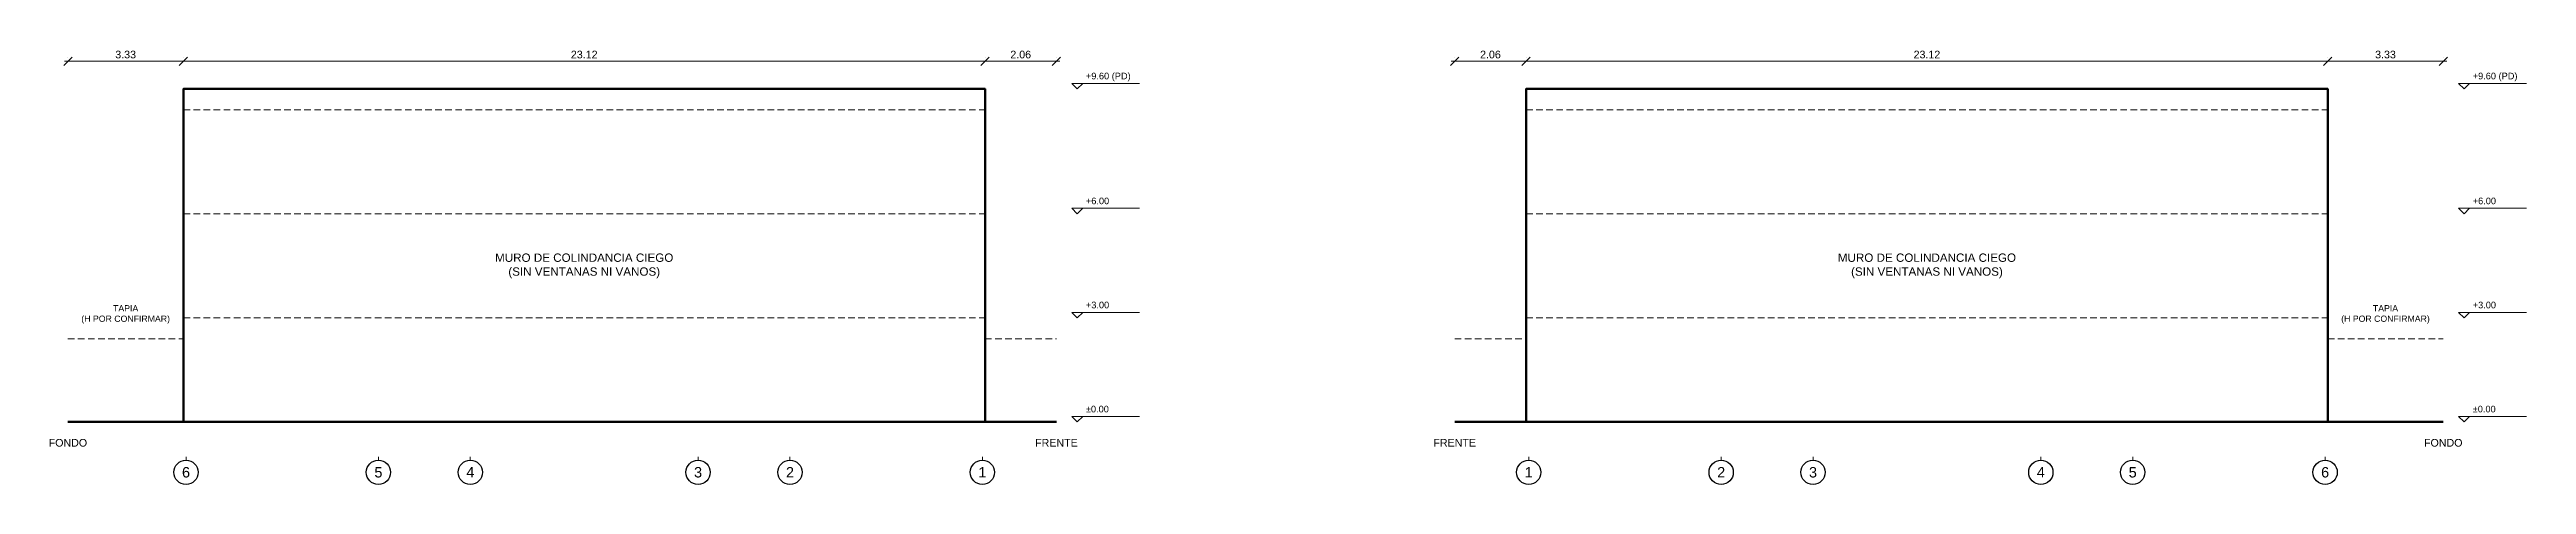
# Model space of a CAD drawing. Header units: metres. Extents: x -2 to 131, y -2 to 11.
# Drawn here: x 59.5 to 130.9, y -1.8 to 10.7 of the extents above; entities that cross this region are included whole.
import ezdxf
from ezdxf.enums import TextEntityAlignment as Align

# ---------------------------------------------------------------- set-up
doc = ezdxf.new("R2010")
doc.units = ezdxf.units.M
doc.linetypes.add('CENTER', pattern=[5.08, 3.175, -0.635, 0.635, -0.635])
doc.linetypes.add('DASHED', pattern=[1.524, 1.27, -0.254])
for name, color, linetype, lineweight in [('A-EJES', 8, 'CENTER', 13), ('A-EJES-TXT', 7, 'Continuous', 25), ('F-CONTORNO', 7, 'Continuous', 50), ('F-COTA', 7, 'Continuous', 18), ('F-NIVEL', 7, 'Continuous', 18), ('F-OCULTO', 8, 'DASHED', 13), ('F-TERRENO', 7, 'Continuous', 70), ('F-TXT', 7, 'Continuous', 18)]:
    doc.layers.add(name, color=color, linetype=linetype, lineweight=lineweight)
doc.styles.add('ARIAL', font='arial.ttf')
doc.dimstyles.new('COTA-100', dxfattribs={"dimtxt": 0.22, "dimasz": 0.12, "dimexe": 0.1, "dimexo": 0.1, "dimgap": 0.08, "dimtad": 1, "dimzin": 0, "dimdsep": 46, "dimtxsty": 'ARIAL', "dimtsz": 0.12, "dimcen": 2.5, "dimdle": 0.1, "dimclrd": 7, "dimclre": 7, "dimclrt": 7, "dimazin": 3, "dimtfac": 1, "dimtmove": 0, "dimatfit": 3, "dimlwd": 18, "dimlwe": 13})

msp = doc.modelspace()

# ---------------------------------------------------------------- texts
at = {"layer": 'A-EJES-TXT', "style": 'ARIAL'}
for s, p in [('6', (63.407, -1.45)), ('5', (68.957, -1.45)), ('4', (71.607, -1.45)), ('3', (78.177, -1.45)), ('2', (80.827, -1.45)), ('1', (86.377, -1.45)), ('1', (102.135, -1.45)), ('2', (107.685, -1.45)), ('3', (110.335, -1.45)), ('4', (116.905, -1.45)), ('5', (119.555, -1.45)), ('6', (125.105, -1.45))]:
    msp.add_text(s, height=0.3, dxfattribs=at).set_placement(p, align=Align.MIDDLE_CENTER)
at = {"layer": 'F-NIVEL', "style": 'ARIAL'}
for s, p in [('+9.60 (PD)', (89.362, 9.82)), ('+9.60 (PD)', (129.362, 9.82)), ('+6.00', (89.362, 6.22)), ('+6.00', (129.362, 6.22)), ('+3.00', (89.362, 3.22)), ('+3.00', (129.362, 3.22)), ('±0.00', (89.362, 0.22)), ('±0.00', (129.362, 0.22))]:
    msp.add_text(s, height=0.19, dxfattribs=at).set_placement(p, align=Align.BOTTOM_LEFT)
at = {"layer": 'F-TXT', "style": 'ARIAL'}
for s, p in [('FONDO', (60, -0.6)), ('FRENTE', (88.512, -0.6)), ('FRENTE', (100, -0.6)), ('FONDO', (128.512, -0.6))]:
    msp.add_text(s, height=0.22, dxfattribs=at).set_placement(p, align=Align.MIDDLE_CENTER)
at = {"layer": 'F-TXT', "attachment_point": 5, "style": 'ARIAL'}
for s, insert, char_height, width in [('MURO DE COLINDANCIA CIEGO\\P(SIN VENTANAS NI VANOS)', (74.892, 4.5), 0.24, 8), ('MURO DE COLINDANCIA CIEGO\\P(SIN VENTANAS NI VANOS)', (113.62, 4.5), 0.24, 8), ('TAPIA\\P(H POR CONFIRMAR)', (61.666, 3.1), 0.18, 3), ('TAPIA\\P(H POR CONFIRMAR)', (126.846, 3.1), 0.18, 3)]:
    msp.add_mtext(s, dxfattribs=dict(at, insert=insert, char_height=char_height, width=width))

# ---------------------------------------------------------------- dimensions: what is measured, and where the dimension line sits
at = {"layer": 'F-COTA'}
for base, p1, p2 in [((60, 10.4), (60, 10.4), (63.332, 10.4)), ((63.332, 10.4), (63.332, 10.4), (86.452, 10.4)), ((86.452, 10.4), (86.452, 10.4), (88.512, 10.4)), ((100, 10.4), (100, 10.4), (102.06, 10.4)), ((102.06, 10.4), (102.06, 10.4), (125.18, 10.4)), ((125.18, 10.4), (125.18, 10.4), (128.512, 10.4))]:
    msp.add_linear_dim(base=base, p1=p1, p2=p2, dimstyle='COTA-100', dxfattribs=at).render()

# ---------------------------------------------------------------- linework, layer by layer
at = {"layer": 'A-EJES', "ltscale": 0.1}
for p, q in [((63.407, -1), (63.407, -1.1)), ((68.957, -1), (68.957, -1.1)), ((71.607, -1), (71.607, -1.1)), ((78.177, -1), (78.177, -1.1)), ((80.827, -1), (80.827, -1.1)), ((86.377, -1), (86.377, -1.1)), ((102.135, -1), (102.135, -1.1)), ((107.685, -1), (107.685, -1.1)), ((110.335, -1), (110.335, -1.1)), ((116.905, -1), (116.905, -1.1)), ((119.555, -1), (119.555, -1.1)), ((125.105, -1), (125.105, -1.1))]:
    msp.add_line(p, q, dxfattribs=at)
at = {"layer": 'A-EJES-TXT'}
for centre in [(63.407, -1.45), (68.957, -1.45), (71.607, -1.45), (78.177, -1.45), (80.827, -1.45), (86.377, -1.45), (102.135, -1.45), (107.685, -1.45), (110.335, -1.45), (116.905, -1.45), (119.555, -1.45), (125.105, -1.45)]:
    msp.add_circle(centre, 0.35, dxfattribs=at)
at = {"layer": 'F-CONTORNO'}
for points in [[(63.332, 0), (86.452, 0), (86.452, 9.6), (63.332, 9.6)], [(102.06, 0), (125.18, 0), (125.18, 9.6), (102.06, 9.6)]]:
    msp.add_lwpolyline(points, close=True, dxfattribs=at)
at = {"layer": 'F-NIVEL'}
for p, q in [((88.952, 9.76), (90.912, 9.76)), ((128.952, 9.76), (130.912, 9.76)), ((88.952, 6.16), (90.912, 6.16)), ((128.952, 6.16), (130.912, 6.16)), ((88.952, 3.16), (90.912, 3.16)), ((128.952, 3.16), (130.912, 3.16)), ((88.952, 0.16), (90.912, 0.16)), ((128.952, 0.16), (130.912, 0.16))]:
    msp.add_line(p, q, dxfattribs=at)
for points in [[(88.952, 9.76), (89.272, 9.76), (89.112, 9.6)], [(128.952, 9.76), (129.272, 9.76), (129.112, 9.6)], [(88.952, 6.16), (89.272, 6.16), (89.112, 6)], [(128.952, 6.16), (129.272, 6.16), (129.112, 6)], [(88.952, 3.16), (89.272, 3.16), (89.112, 3)], [(128.952, 3.16), (129.272, 3.16), (129.112, 3)], [(88.952, 0.16), (89.272, 0.16), (89.112, 0)], [(128.952, 0.16), (129.272, 0.16), (129.112, 0)]]:
    msp.add_lwpolyline(points, close=True, dxfattribs=at)
at = {"layer": 'F-OCULTO', "ltscale": 0.15}
for p, q in [((63.332, 9), (86.452, 9)), ((102.06, 9), (125.18, 9)), ((63.332, 6), (86.452, 6)), ((102.06, 6), (125.18, 6)), ((63.332, 3), (86.452, 3)), ((102.06, 3), (125.18, 3)), ((60, 2.4), (63.332, 2.4)), ((86.452, 2.4), (88.512, 2.4)), ((100, 2.4), (102.06, 2.4)), ((125.18, 2.4), (128.512, 2.4))]:
    msp.add_line(p, q, dxfattribs=at)
at = {"layer": 'F-TERRENO'}
for p, q in [((88.512, 0), (60, 0)), ((100, 0), (128.512, 0))]:
    msp.add_line(p, q, dxfattribs=at)

msp.set_redraw_order([(e.dxf.handle, doc.entitydb.next_handle()) for e in msp.query("TEXT MTEXT ATTDEF DIMENSION ARC_DIMENSION")])  # texts and dimensions are drawn at this point

doc.saveas('drawing.dxf')
